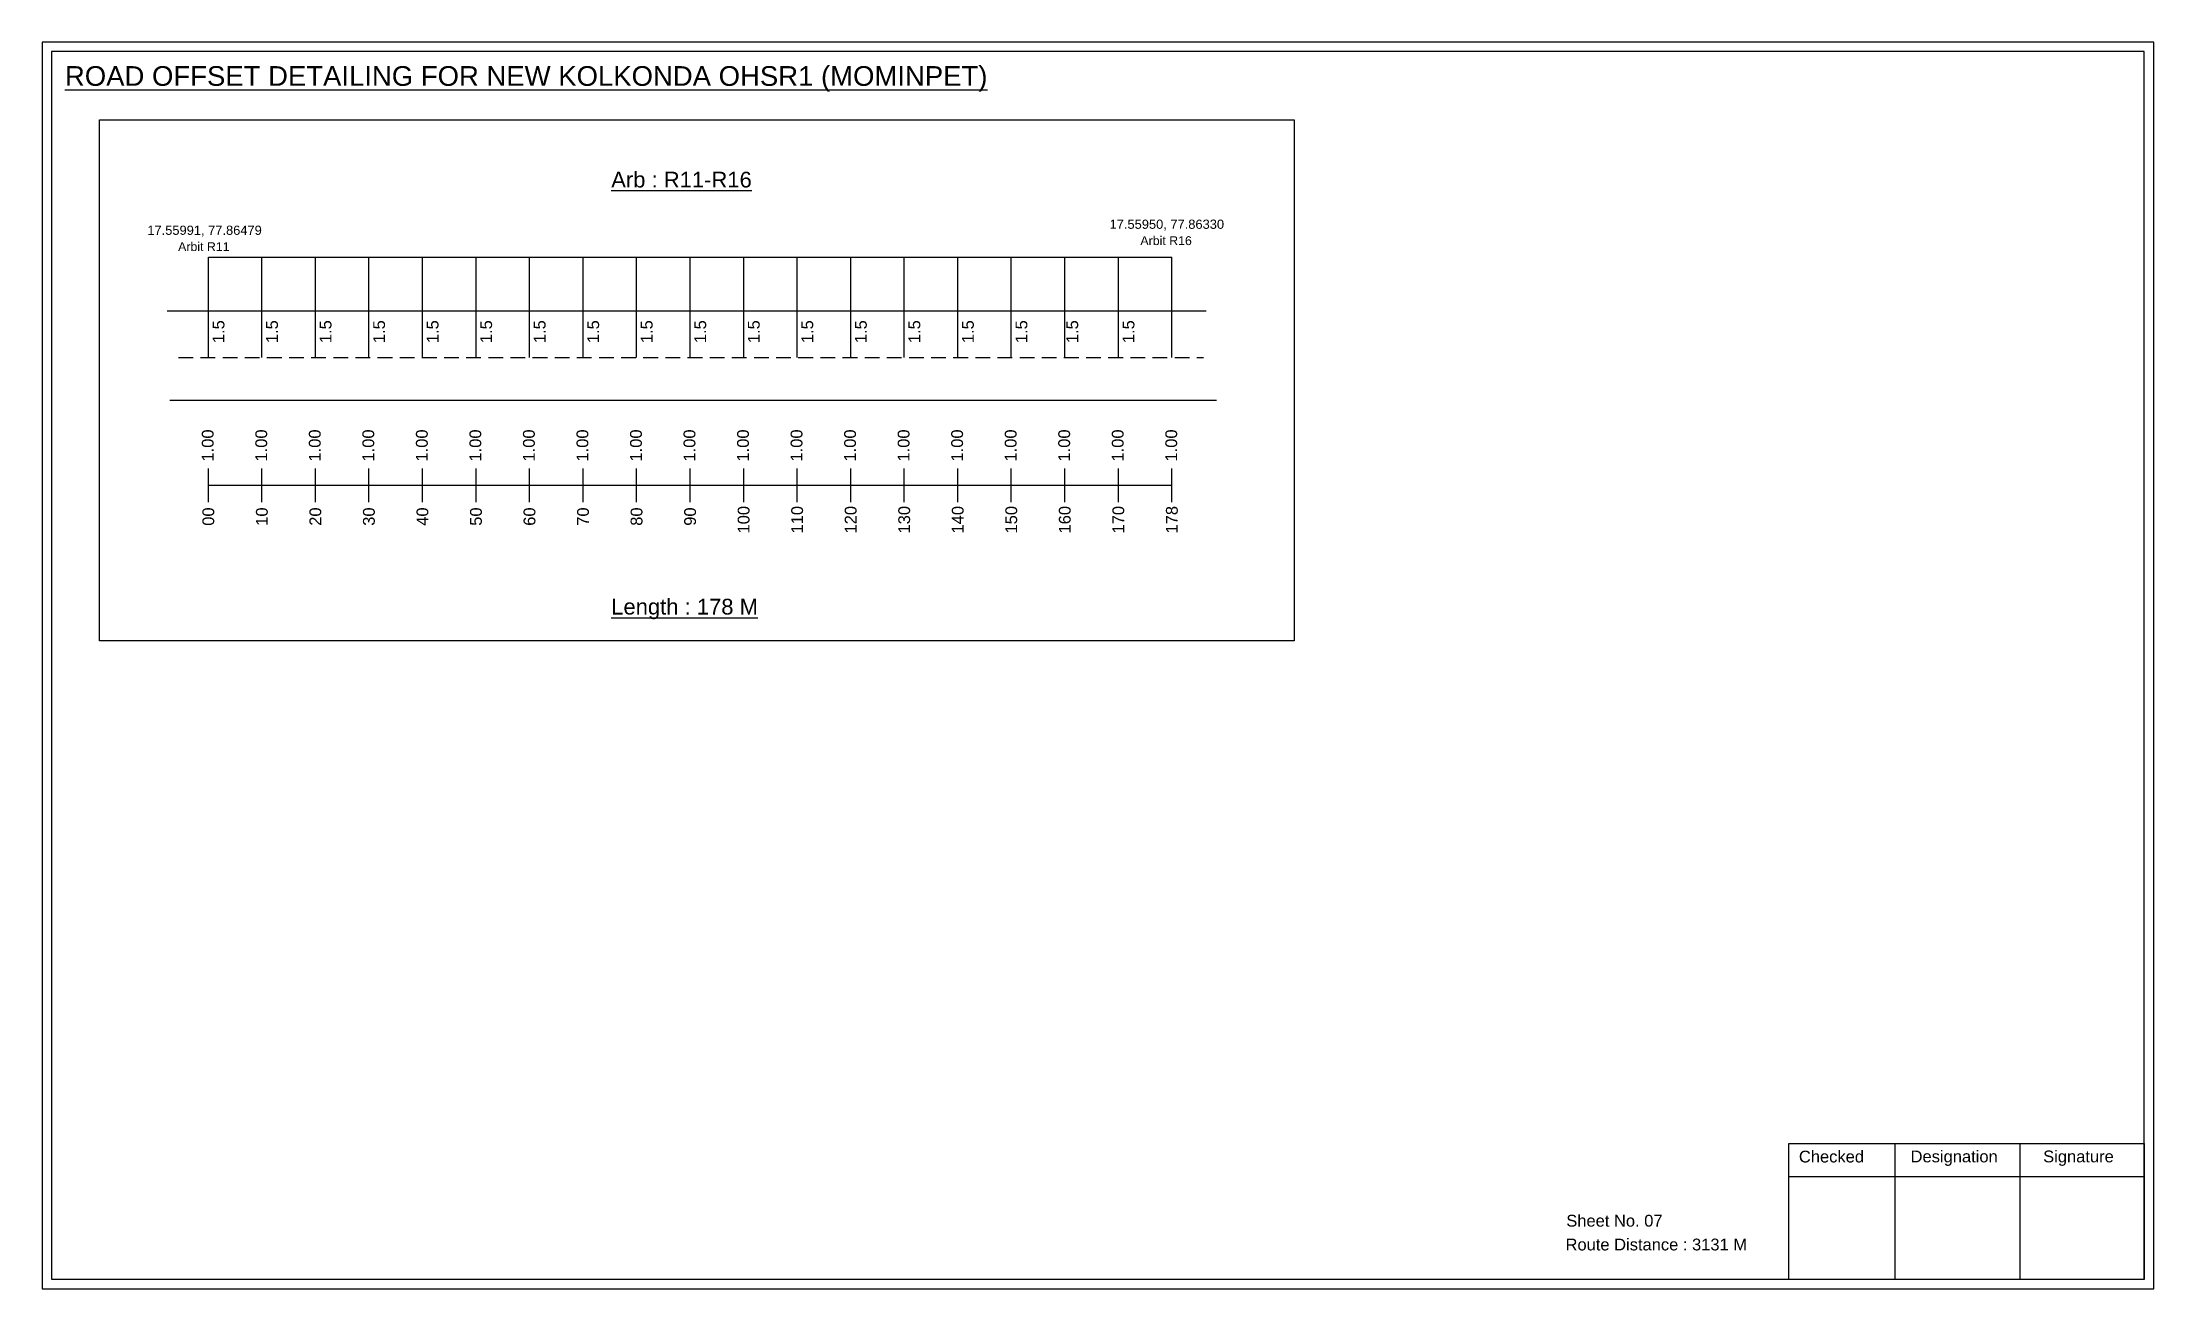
# Model space of a CAD drawing. Header units: inches. Extents: x 936 to 9757, y 449 to 1853.
# Drawn here: x 9220 to 9757, y 1240 to 1557 of the extents above; entities that cross this region are included whole.
import ezdxf

# ---------------------------------------------------------------- set-up
doc = ezdxf.new("R2010")
doc.units = ezdxf.units.IN
doc.header["$MEASUREMENT"] = 0
doc.linetypes.add('DASHED2', pattern=[0.375, 0.25, -0.125])
doc.layers.add('PDF_Geometry', color=7, linetype='Continuous')
doc.layers.add('PDF_Text', color=5, linetype='Continuous')
doc.styles.add('PDF Arial', font='arial.ttf')
doc.styles.get("Standard").update_dxf_attribs({"font": 'arial.ttf'})

msp = doc.modelspace()

# ---------------------------------------------------------------- texts
at = {"color": 242, "true_color": 0xcd2027}
for s, height, p in [('%%UROAD OFFSET DETAILING FOR NEW KOLKONDA OHSR1 (MOMINPET)', 5, (9226.13, 1545.92)), ('%%UArb : R11-R16', 4, (9364.92, 1520.09)), ('%%ULength : 178 M', 4, (9364.92, 1411.59))]:
    msp.add_text(s, height=height, dxfattribs=at).set_placement(p)
at = {"color": 5}
for s, height, p in [('17.55991, 77.86479', 2.34, (9247.06, 1508.06)), ('17.55950, 77.86330', 2.34, (9491.54, 1509.59)), ('Arbit R16', 2.246, (9499.36, 1505.46)), ('Arbit R11', 2.246, (9254.88, 1503.94))]:
    msp.add_text(s, height=height, dxfattribs=at).set_placement(p)
for p in [(9266.64, 1480.54), (9280.24, 1480.54), (9293.84, 1480.54), (9307.44, 1480.54), (9321.04, 1480.54), (9334.64, 1480.54), (9348.24, 1480.54), (9361.84, 1480.54), (9375.44, 1480.54), (9389.04, 1480.54), (9402.64, 1480.54), (9416.24, 1480.54), (9429.84, 1480.54), (9443.44, 1480.54), (9457.04, 1480.54), (9470.64, 1480.54), (9483.56, 1480.54), (9497.84, 1480.54)]:
    msp.add_text('1.5', height=3, rotation=90).set_placement(p)
at = {"color": 217, "true_color": 0x93278f}
for s, p in [('1.00', (9263.9, 1450.46)), ('1.00', (9277.5, 1450.46)), ('1.00', (9291.1, 1450.46)), ('1.00', (9304.7, 1450.46)), ('1.00', (9318.3, 1450.46)), ('1.00', (9331.9, 1450.46)), ('1.00', (9345.5, 1450.46)), ('1.00', (9359.1, 1450.46)), ('1.00', (9372.7, 1450.46)), ('1.00', (9386.3, 1450.46)), ('1.00', (9399.9, 1450.46)), ('1.00', (9413.5, 1450.46)), ('1.00', (9427.1, 1450.46)), ('1.00', (9440.7, 1450.46)), ('1.00', (9454.3, 1450.46)), ('1.00', (9467.9, 1450.46)), ('1.00', (9481.5, 1450.46)), ('1.00', (9495.1, 1450.46)), ('1.00', (9508.7, 1450.46)), ('00', (9264.05, 1434.14)), ('10', (9277.65, 1434.14)), ('20', (9291.25, 1434.14)), ('30', (9304.85, 1434.14)), ('40', (9318.45, 1434.14)), ('50', (9332.05, 1434.14)), ('60', (9345.65, 1434.14)), ('70', (9359.25, 1434.14)), ('80', (9372.85, 1434.14)), ('90', (9386.45, 1434.14)), ('100', (9400.05, 1432.18)), ('110', (9413.65, 1432.18)), ('120', (9427.25, 1432.18)), ('130', (9440.85, 1432.18)), ('140', (9454.45, 1432.18)), ('150', (9468.05, 1432.18)), ('160', (9481.65, 1432.18)), ('170', (9495.25, 1432.18)), ('178', (9508.85, 1432.18))]:
    msp.add_text(s, height=3, rotation=90, dxfattribs=at).set_placement(p)
for s, p in [('Sheet No. 07', (9607.57, 1256.08)), ('Route Distance : 3131 M', (9607.38, 1250.03))]:
    msp.add_text(s, height=3).set_placement(p)
at = {"layer": 'PDF_Text', "color": 7, "attachment_point": 7, "style": 'PDF Arial'}
for s, insert, char_height in [('Checked', (9666.67, 1272.33), 3.001), ('Designation', (9695.05, 1271.5), 3.0006), ('Signature', (9728.73, 1271.5), 3.001)]:
    msp.add_mtext(s, dxfattribs=dict(at, insert=insert, char_height=char_height))

# ---------------------------------------------------------------- linework, layer by layer
for p, q in [((9262.57, 1476.86), (9262.57, 1502.4)), ((9276.17, 1476.86), (9276.17, 1502.4)), ((9289.77, 1476.86), (9289.77, 1502.4)), ((9303.37, 1476.86), (9303.37, 1502.4)), ((9316.97, 1476.86), (9316.97, 1502.4)), ((9330.57, 1476.86), (9330.57, 1502.4)), ((9344.17, 1476.86), (9344.17, 1502.4)), ((9357.77, 1476.86), (9357.77, 1502.4)), ((9371.37, 1476.86), (9371.37, 1502.4)), ((9384.97, 1476.86), (9384.97, 1502.4)), ((9398.57, 1476.86), (9398.57, 1502.4)), ((9412.17, 1476.86), (9412.17, 1502.4)), ((9425.77, 1476.86), (9425.77, 1502.4)), ((9439.37, 1476.86), (9439.37, 1502.4)), ((9452.97, 1476.86), (9452.97, 1502.4)), ((9466.57, 1476.86), (9466.57, 1502.4)), ((9480.17, 1476.86), (9480.17, 1502.4)), ((9493.77, 1476.86), (9493.77, 1502.4)), ((9507.37, 1476.86), (9507.37, 1502.4)), ((9252.07, 1488.75), (9516.11, 1488.75)), ((9252.75, 1466.06), (9518.73, 1466.06))]:
    msp.add_line(p, q)
at = {"color": 5}
msp.add_line((9262.57, 1502.4), (9507.37, 1502.4), dxfattribs=at)
at = {"linetype": 'DASHED2', "ltscale": 15}
msp.add_line((9254.95, 1476.86), (9515.38, 1476.86), dxfattribs=at)
at = {"color": 217, "true_color": 0x93278f}
for p, q in [((9262.57, 1440.16), (9262.57, 1448.72)), ((9276.17, 1440.16), (9276.17, 1448.72)), ((9289.77, 1440.16), (9289.77, 1448.72)), ((9303.37, 1440.16), (9303.37, 1448.72)), ((9316.97, 1440.16), (9316.97, 1448.72)), ((9330.57, 1440.16), (9330.57, 1448.72)), ((9344.17, 1440.16), (9344.17, 1448.72)), ((9357.77, 1440.16), (9357.77, 1448.72)), ((9371.37, 1440.16), (9371.37, 1448.72)), ((9384.97, 1440.16), (9384.97, 1448.72)), ((9398.57, 1440.16), (9398.57, 1448.72)), ((9412.17, 1440.16), (9412.17, 1448.72)), ((9425.77, 1440.16), (9425.77, 1448.72)), ((9439.37, 1440.16), (9439.37, 1448.72)), ((9452.97, 1440.16), (9452.97, 1448.72)), ((9466.57, 1440.16), (9466.57, 1448.72)), ((9480.17, 1440.16), (9480.17, 1448.72)), ((9493.77, 1440.16), (9493.77, 1448.72)), ((9507.37, 1440.16), (9507.37, 1448.72)), ((9262.57, 1444.43), (9507.37, 1444.48))]:
    msp.add_line(p, q, dxfattribs=at)
msp.add_lwpolyline([(9234.88, 1537.24), (9538.4, 1537.24), (9538.4, 1404.87), (9234.88, 1404.87)], close=True)
at = {"layer": 'PDF_Geometry'}
for points in [[(9220.36, 1557), (9220.36, 1240.29), (9756.83, 1240.29), (9756.83, 1557)], [(9222.68, 1554.67), (9222.68, 1242.7), (9754.41, 1242.7), (9754.41, 1554.67)]]:
    msp.add_lwpolyline(points, close=True, dxfattribs=at)
at = {"layer": 'PDF_Geometry', "color": 242, "true_color": 0xcc1f26}
msp.add_lwpolyline([(9754.41, 1242.61), (9664.07, 1242.61), (9664.07, 1277.22), (9754.41, 1277.22)], close=True, dxfattribs=at)
for points in [[(9691.05, 1277.22), (9691.05, 1242.61)], [(9722.78, 1277.22), (9722.78, 1242.61)], [(9664.07, 1268.85), (9754.41, 1268.85)]]:
    msp.add_lwpolyline(points, dxfattribs=at)

msp.set_redraw_order([(e.dxf.handle, doc.entitydb.next_handle()) for e in msp.query("TEXT MTEXT ATTDEF DIMENSION ARC_DIMENSION")])  # texts and dimensions are drawn at this point

doc.saveas('drawing.dxf')
